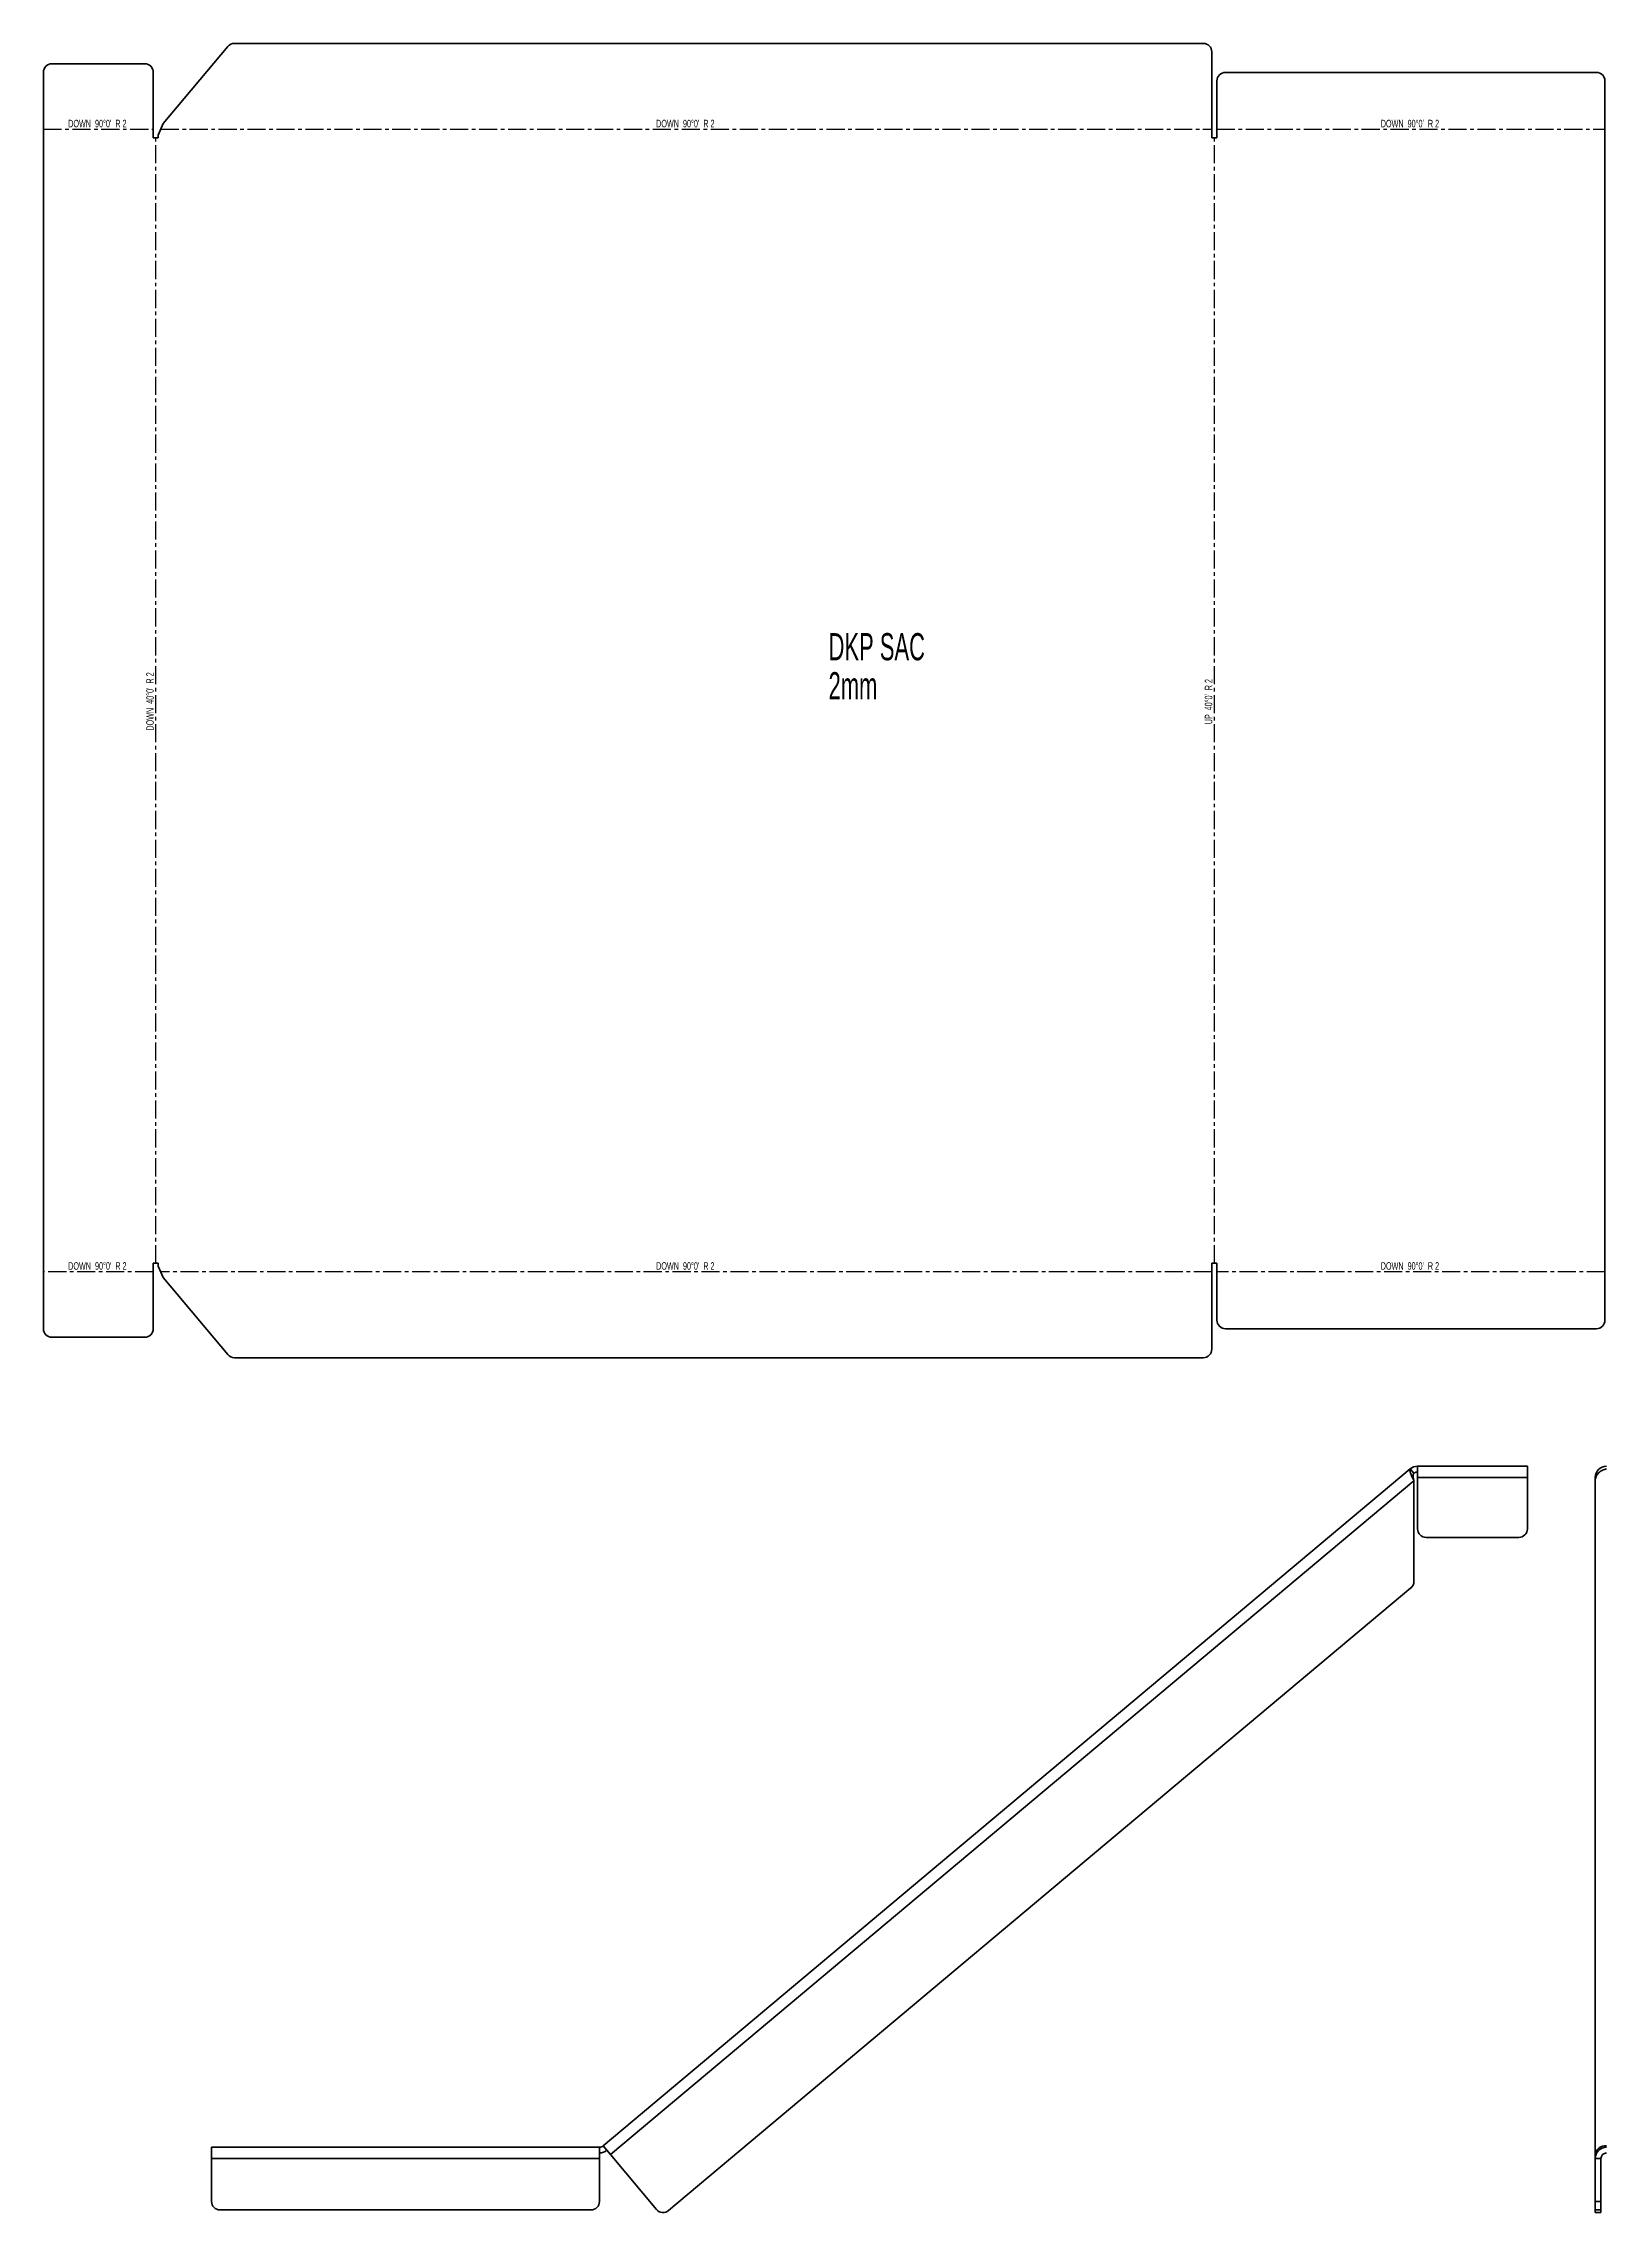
# Model space of a CAD drawing. Header units: millimetres. Extents: x -583 to 939, y -282 to 480.
# Drawn here: x -583 to -34, y -282 to 480 of the extents above; entities that cross this region are included whole.
import ezdxf

# ---------------------------------------------------------------- set-up
doc = ezdxf.new("R2010")
doc.units = ezdxf.units.MM
doc.linetypes.add('CENTER', pattern=[10.16, 6.35, -1.27, 1.27, -1.27])
doc.styles.add('SLDTEXTSTYLE0', font='TXT', dxfattribs={"width": 0.572187})
doc.styles.add('SLDTEXTSTYLE1', font='TXT', dxfattribs={"width": 0.5675})
doc.styles.add('SLDTEXTSTYLE2', font='TXT', dxfattribs={"width": 0.605})

msp = doc.modelspace()

# ---------------------------------------------------------------- texts
at = {"color": 7, "linetype": 'Continuous', "lineweight": 0}
for s, insert, char_height, attachment_point, style in [("DOWN  90°0'  R 2", (-563.89, 452.84), 2.6458, 2, 'SLDTEXTSTYLE0'), ("DOWN  90°0'  R 2", (-357.57, 452.84), 2.6458, 2, 'SLDTEXTSTYLE0'), ("DOWN  90°0'  R 2", (-103.28, 452.84), 2.6458, 2, 'SLDTEXTSTYLE0'), ('DKP SAC', (-307.3, 272.65), 9.525, 1, 'SLDTEXTSTYLE2'), ('2mm', (-307.3, 258.95), 9.525, 1, 'SLDTEXTSTYLE2'), ("DOWN  90°0'  R 2", (-563.89, 51.84), 2.6458, 2, 'SLDTEXTSTYLE0'), ("DOWN  90°0'  R 2", (-357.57, 51.84), 2.6458, 2, 'SLDTEXTSTYLE0'), ("DOWN  90°0'  R 2", (-103.28, 51.84), 2.6458, 2, 'SLDTEXTSTYLE0')]:
    msp.add_mtext(s, dxfattribs=dict(at, insert=insert, char_height=char_height, attachment_point=attachment_point, style=style))
at = {"color": 7, "linetype": 'Continuous', "lineweight": 0, "char_height": 2.6458, "attachment_point": 2, "rotation": 90}
for s, insert, style in [("DOWN  40°0'  R 2", (-546.75, 248.66), 'SLDTEXTSTYLE0'), ("UP  40°0'  R 2", (-175.27, 248.61), 'SLDTEXTSTYLE1')]:
    msp.add_mtext(s, dxfattribs=dict(at, insert=insert, style=style))

# ---------------------------------------------------------------- linework, layer by layer
at = {"color": 7, "linetype": 'Continuous', "lineweight": 35}
for p, q in [((-579.83, 472.49), (-547.29, 472.49)), ((-518.09, 478.59), (-540.83, 451.49)), ((-175.8, 479.66), (-515.8, 479.66)), ((-172.8, 476.66), (-172.8, 446.49)), ((-582.83, 28.49), (-582.83, 469.49)), ((-544.29, 469.49), (-544.29, 446.49)), ((-171.02, 466.49), (-171.02, 446.49)), ((-37.86, 469.49), (-168.02, 469.49)), ((-34.86, 31.49), (-34.86, 466.49)), ((-540.83, 451.49), (-542.51, 447.49)), ((-542.51, 446.49), (-544.29, 446.49)), ((-542.51, 447.49), (-542.51, 446.49)), ((-171.02, 446.49), (-172.8, 446.49)), ((-544.29, 51.49), (-542.51, 51.49)), ((-544.29, 51.49), (-544.29, 28.49)), ((-542.51, 50.49), (-542.51, 51.49)), ((-542.51, 50.49), (-540.83, 46.49)), ((-540.83, 46.49), (-518.09, 19.39)), ((-172.8, 51.49), (-171.02, 51.49)), ((-172.8, 21.32), (-172.8, 51.49)), ((-171.02, 51.49), (-171.02, 31.49)), ((-547.29, 25.49), (-579.83, 25.49)), ((-168.02, 28.49), (-37.86, 28.49)), ((-515.8, 18.32), (-175.8, 18.32)), ((-386.39, -258.36), (-103.18, -20.71)), ((-101.89, -22.25), (-103.18, -20.71)), ((-100.61, -19.78), (-62.06, -19.78)), ((-100.61, -23.78), (-100.61, -19.78)), ((-62.06, -19.78), (-62.06, -23.78)), ((-101.89, -24.86), (-383.82, -261.42)), ((-101.89, -60.23), (-101.89, -24.86)), ((-100.61, -23.78), (-62.06, -23.78)), ((-100.61, -41.78), (-100.61, -23.78)), ((-62.06, -23.78), (-62.06, -41.78)), ((-38.06, -23.78), (-38.26, -23.78)), ((-38.26, -23.78), (-38.26, -24.86)), ((-38.26, -24.86), (-38.26, -261.42)), ((-65.06, -44.78), (-97.61, -44.78)), ((-363.42, -281.07), (-102.97, -62.52)), ((-523.84, -262.82), (-523.84, -258.82)), ((-523.84, -258.82), (-387.68, -258.82)), ((-387.68, -258.82), (-387.68, -262.82)), ((-383.82, -261.42), (-386.39, -258.36)), ((-523.84, -262.82), (-387.68, -262.82)), ((-523.84, -262.82), (-523.84, -277.82)), ((-387.68, -277.82), (-387.68, -262.82)), ((-383.82, -261.42), (-367.64, -280.7)), ((-38.01, -261.42), (-38.26, -261.42)), ((-38.26, -262.82), (-38.26, -261.42)), ((-36.26, -262.82), (-38.26, -262.82)), ((-38.26, -277.82), (-38.26, -262.82)), ((-36.26, -277.82), (-36.26, -262.82)), ((-520.84, -280.82), (-390.68, -280.82)), ((-38.26, -277.82), (-36.26, -277.82)), ((-38.26, -280.82), (-38.26, -277.82)), ((-36.26, -280.82), (-38.26, -280.82)), ((-38.26, -281.77), (-38.26, -280.82)), ((-36.26, -277.82), (-36.26, -280.82)), ((-36.26, -280.82), (-36.26, -281.77)), ((-38.26, -281.77), (-36.26, -281.77))]:
    msp.add_line(p, q, dxfattribs=at)
at = {"color": 7, "linetype": 'CENTER'}
for p, q in [((-582.83, 449.49), (-544.29, 449.49)), ((-541.67, 449.49), (-172.8, 449.49)), ((-171.02, 449.49), (-34.86, 449.49)), ((-543.4, 51.49), (-543.4, 446.49)), ((-171.91, 51.49), (-171.91, 446.49)), ((-544.29, 48.49), (-582.83, 48.49)), ((-172.8, 48.49), (-541.67, 48.49)), ((-34.86, 48.49), (-171.02, 48.49))]:
    msp.add_line(p, q, dxfattribs=at)
at = {"color": 7, "linetype": 'Continuous', "lineweight": 35}
for centre, radius, start, end in [((-579.83, 469.49), 3, 90, 180), ((-547.29, 469.49), 3, 0, 90), ((-515.8, 476.66), 3, 90, 140), ((-175.8, 476.66), 3, 0, 90), ((-168.02, 466.49), 3, 90, 180), ((-37.86, 466.49), 3, 0, 90), ((-168.02, 31.49), 3, 180, 270), ((-37.86, 31.49), 3, 270, 0), ((-579.83, 28.49), 3, 180, 270), ((-547.29, 28.49), 3, 270, 0), ((-515.8, 21.32), 3, 220, 270), ((-175.8, 21.32), 3, 270, 0), ((-100.61, -23.78), 4, 90, 130), ((-100.61, -23.78), 2, 90, 130), ((-34.26, -23.78), 4, 90, 180), ((-97.61, -41.78), 3, 180, 270), ((-65.06, -41.78), 3, 270, 0), ((-104.89, -60.23), 3, 310, 0), ((-387.68, -256.82), 2, 270, 310), ((-34.68, -261.96), 3.63, 83.45913, 171.44831), ((-34.26, -262.82), 4, 90, 180), ((-387.68, -256.82), 4, 270, 310), ((-34.26, -262.82), 2, 90, 180), ((-520.84, -277.82), 3, 180, 270), ((-390.68, -277.82), 3, 270, 0), ((-365.34, -278.77), 3, 220, 310)]:
    msp.add_arc(centre, radius, start, end, dxfattribs=at)
for points, knots in [([(-103.18, -20.71), (-103.23, -20.76), (-103.27, -20.82), (-103.31, -20.99), (-103.32, -21.09), (-103.29, -21.34), (-103.27, -21.48), (-103.19, -21.79), (-103.14, -21.96), (-103, -22.34), (-102.93, -22.53), (-102.76, -22.96), (-102.66, -23.18), (-102.46, -23.64), (-102.35, -23.88), (-102.13, -24.36), (-102.01, -24.61), (-101.89, -24.86)], [0, 0, 0, 0, 0.125, 0.125, 0.25, 0.25, 0.375, 0.375, 0.5, 0.5, 0.625, 0.625, 0.75, 0.75, 0.875, 0.875, 1, 1, 1, 1]), ([(-101.89, -22.25), (-102, -22.34), (-102.07, -22.46), (-102.14, -22.71), (-102.15, -22.81), (-102.17, -23.01), (-102.17, -23.12), (-102.15, -23.35), (-102.14, -23.47), (-102.11, -23.73), (-102.09, -23.86), (-102.04, -24.14), (-102.01, -24.28), (-101.96, -24.57), (-101.93, -24.71), (-101.89, -24.86)], [0, 0, 0, 0, 0.25, 0.25, 0.375, 0.375, 0.5, 0.5, 0.625, 0.625, 0.75, 0.75, 0.875, 0.875, 1, 1, 1, 1]), ([(-38.26, -24.86), (-38.26, -24.61), (-38.24, -24.37), (-38.14, -23.88), (-38.06, -23.65), (-37.86, -23.18), (-37.74, -22.96), (-37.45, -22.54), (-37.28, -22.34), (-36.91, -21.97), (-36.71, -21.79), (-36.27, -21.48), (-36.04, -21.34), (-35.56, -21.1), (-35.31, -20.99), (-34.79, -20.82), (-34.53, -20.76), (-34.26, -20.71)], [0, 0, 0, 0, 0.125, 0.125, 0.25, 0.25, 0.375, 0.375, 0.5, 0.5, 0.625, 0.625, 0.75, 0.75, 0.875, 0.875, 1, 1, 1, 1])]:
    msp.add_open_spline(points, degree=3, knots=knots, dxfattribs=at)

msp.set_redraw_order([(e.dxf.handle, doc.entitydb.next_handle()) for e in msp.query("TEXT MTEXT ATTDEF DIMENSION ARC_DIMENSION")])  # texts and dimensions are drawn at this point

doc.saveas('drawing.dxf')
